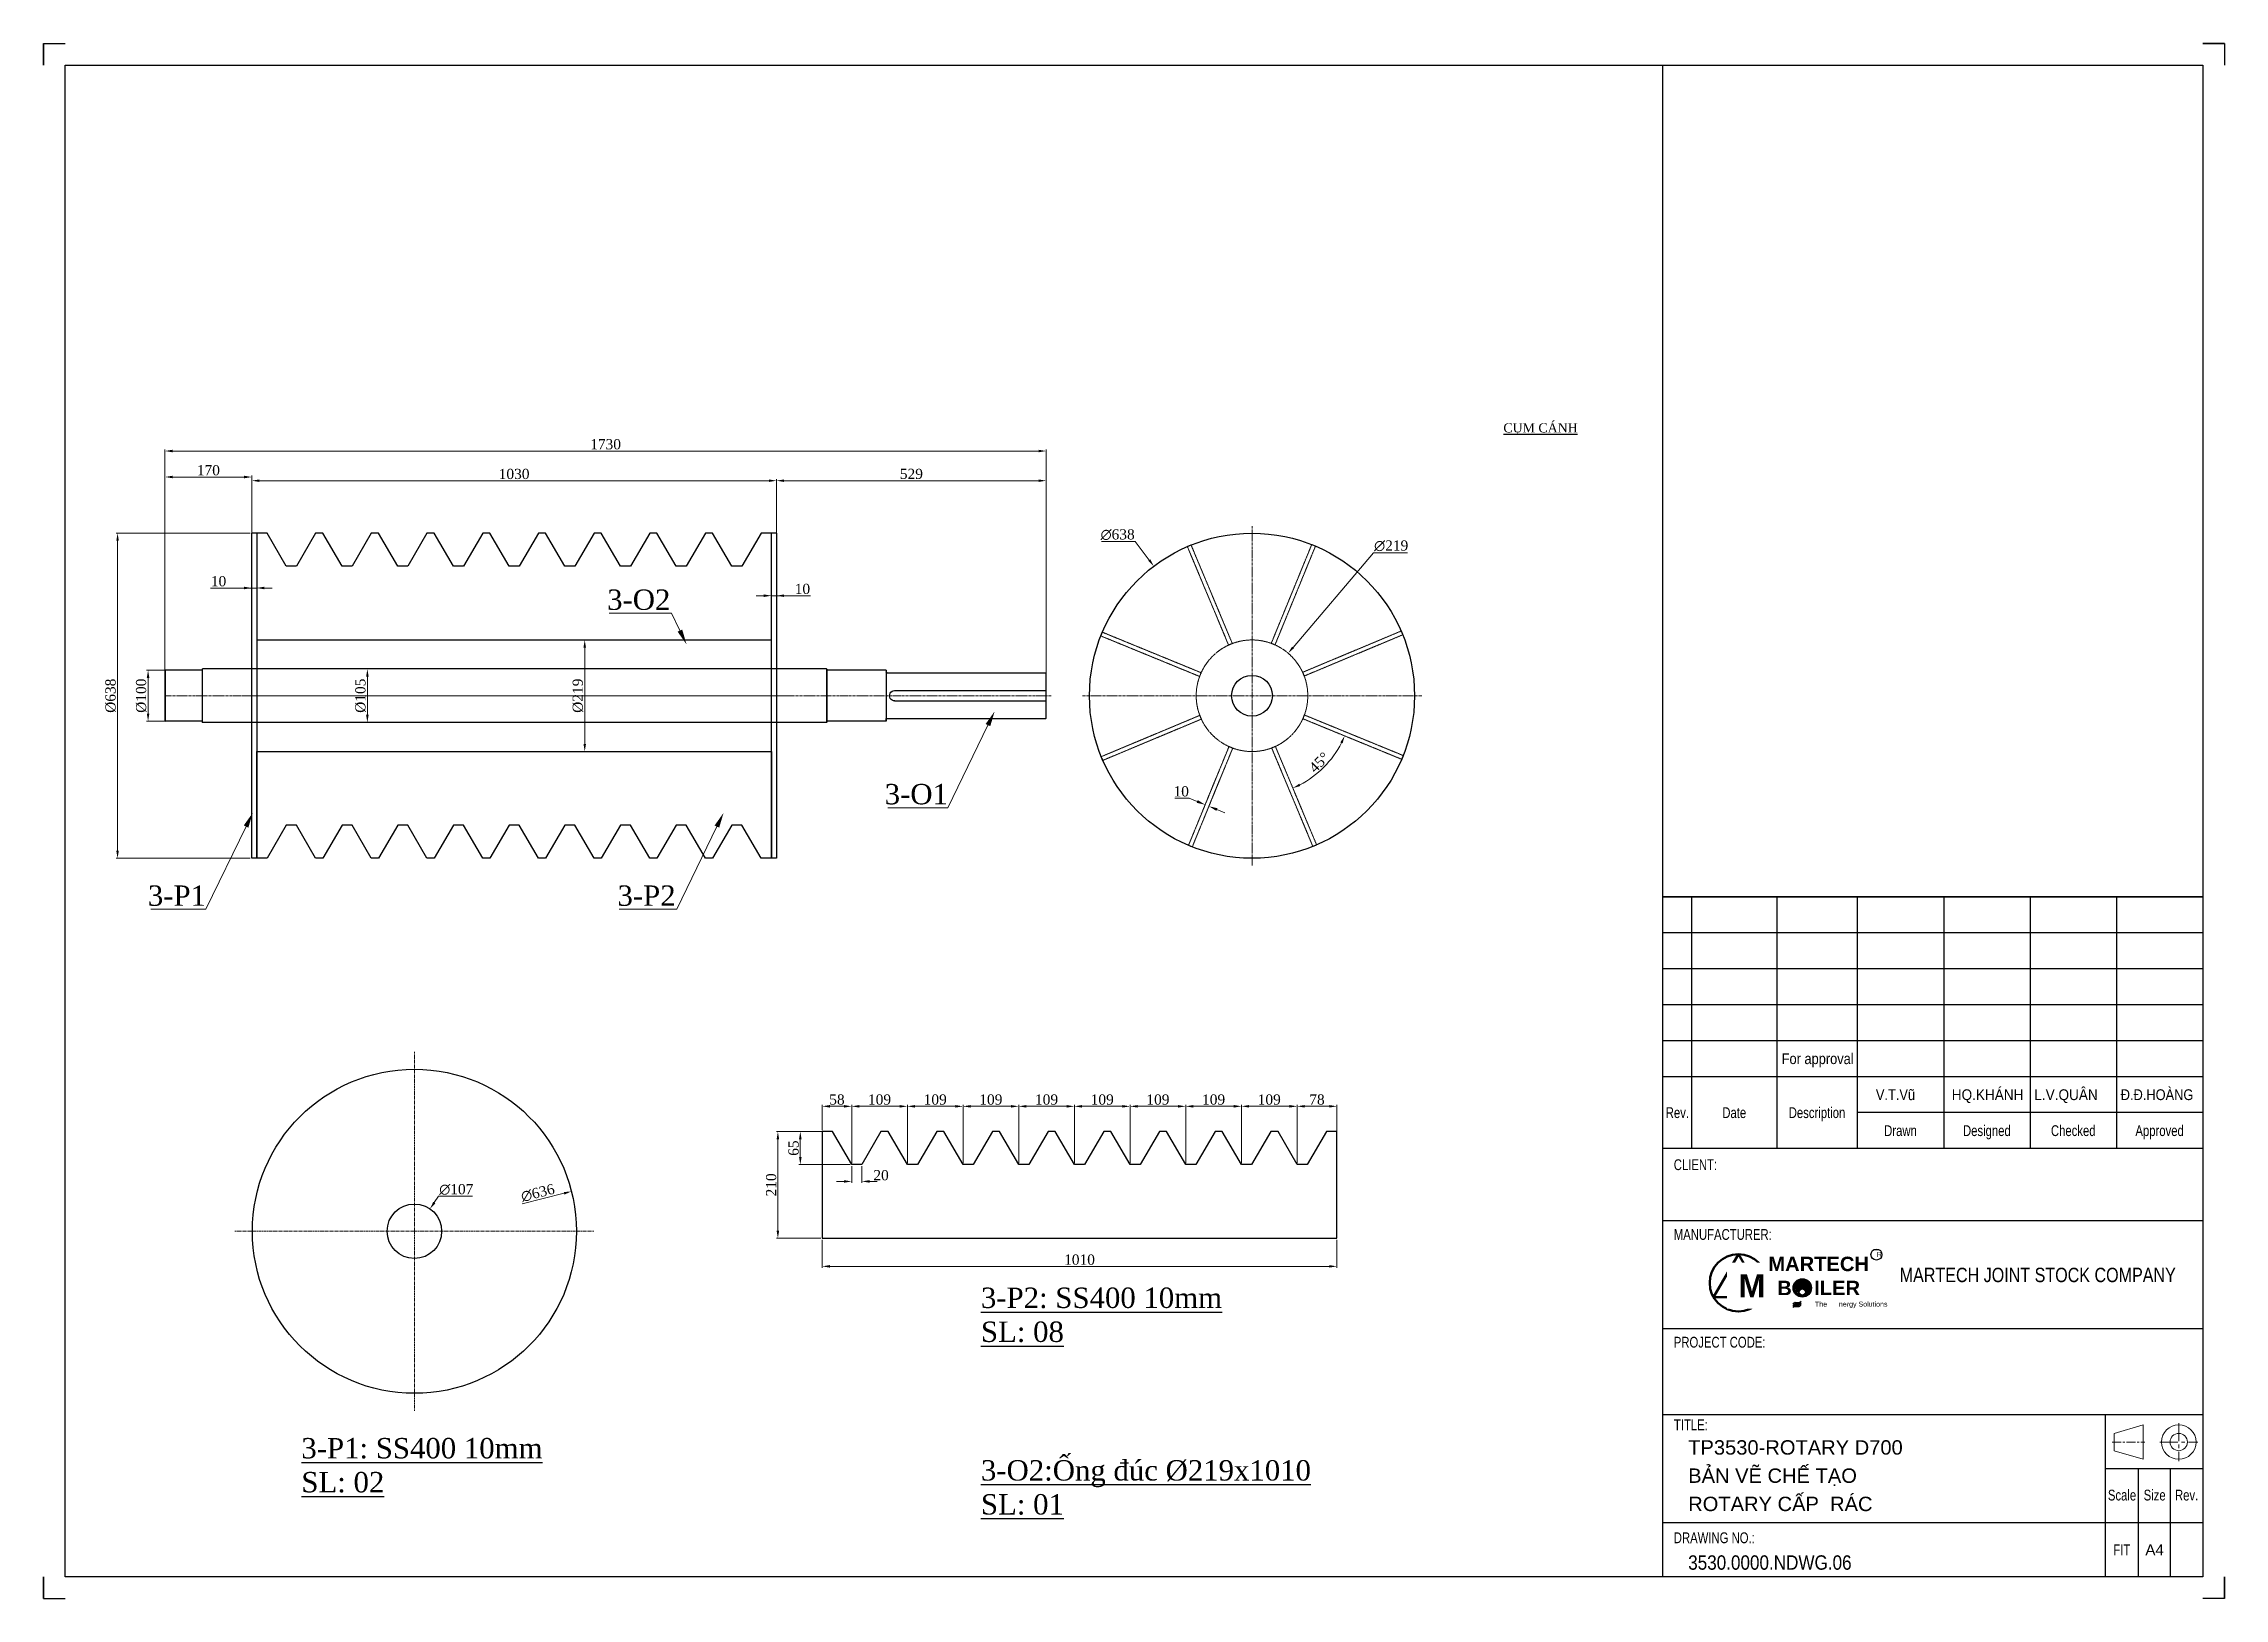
# Model space of a CAD drawing. Header units: inches. Extents: x 36705 to 45095, y -12195 to 29758.
# Drawn here: x 36922 to 41202, y 12622 to 15673 of the extents above; entities that cross this region are included whole.
import ezdxf
from ezdxf.enums import TextEntityAlignment as Align

# ---------------------------------------------------------------- set-up
doc = ezdxf.new("R2010")
doc.units = ezdxf.units.IN
doc.header["$MEASUREMENT"] = 0
doc.linetypes.add('CENTER', pattern=[2, 1.25, -0.25, 0.25, -0.25])
doc.linetypes.add('HIDDEN', pattern=[0.375, 0.25, -0.125])
doc.layers.get('Defpoints').update_dxf_attribs({"lineweight": 5})
for name, color, linetype, lineweight in [('1.  0.2', 7, 'Continuous', 25), ('AM_3', 6, 'HIDDEN', 15), ('AM_5', 3, 'Continuous', 15), ('AM_7', 4, 'CENTER', 15), ('AM_8', 1, 'Continuous', 15), ('ĐƯỜNG TÂM', 8, 'CENTER', 5)]:
    doc.layers.add(name, color=color, linetype=linetype, lineweight=lineweight)
doc.layers.add('Không in', color=7, linetype='Continuous', lineweight=25, plot=False)
doc.layers.add('TEXT', color=20, linetype='Continuous')
doc.styles.add('0130', font='times.ttf', dxfattribs={"height": 1.5})
doc.styles.add('Chu va so', font='arial.ttf')
doc.styles.add('stad1', font='times.ttf')
doc.styles.get("Standard").update_dxf_attribs({"font": 'arial.ttf'})
doc.styles.add('TCVN', font='times.ttf')
doc.styles.add('TEXT', font='arial.ttf')
doc.dimstyles.new('Hien', dxfattribs={"dimtxt": 20, "dimasz": 15, "dimexe": 3, "dimexo": 3, "dimgap": 3, "dimtad": 1, "dimtoh": 1, "dimdec": 0, "dimzin": 0, "dimdsep": 46, "dimtxsty": 'TCVN', "dimcen": 0, "dimclrd": 8, "dimclre": 250, "dimclrt": 41, "dimadec": 0, "dimazin": 0, "dimtfac": 1, "dimtdec": 0, "dimtofl": 0, "dimtmove": 1, "dimatfit": 3, "dimfxl": 1, "dimtolj": 1, "dimtzin": 0, "dimlwd": 9, "dimlwe": 9, "dimarcsym": 0})
doc.dimstyles.new('Hien$0', dxfattribs={"dimtxt": 20, "dimasz": 17, "dimexe": 3, "dimexo": 3, "dimgap": 3, "dimtad": 1, "dimtoh": 1, "dimdec": 0, "dimzin": 0, "dimdsep": 46, "dimtxsty": 'TCVN', "dimcen": 0.09, "dimclrd": 8, "dimclre": 252, "dimclrt": 41, "dimadec": 0, "dimazin": 0, "dimtfac": 1, "dimtdec": 0, "dimtofl": 0, "dimtmove": 0, "dimatfit": 3, "dimfxl": 1, "dimtolj": 1, "dimtzin": 0, "dimlwd": 9, "dimlwe": 9, "dimarcsym": 0})
doc.dimstyles.new('Hien$2', dxfattribs={"dimtxt": 20, "dimasz": 15, "dimexe": 3, "dimexo": 3, "dimgap": 3, "dimtad": 1, "dimtoh": 1, "dimdec": 0, "dimzin": 0, "dimdsep": 46, "dimtxsty": 'TCVN', "dimcen": 0, "dimclrd": 8, "dimclre": 250, "dimclrt": 41, "dimadec": 0, "dimazin": 0, "dimtfac": 1, "dimtdec": 0, "dimtofl": 0, "dimtmove": 1, "dimatfit": 3, "dimfxl": 1, "dimtolj": 1, "dimtzin": 0, "dimlwd": 9, "dimlwe": 9, "dimarcsym": 0})

msp = doc.modelspace()

# ---------------------------------------------------------------- texts
at = {"color": 7, "insert": (39787.32583, 14927.87422), "char_height": 18, "width": 597.524019, "attachment_point": 1, "style": '0130'}
msp.add_mtext('{\\L\\C2;CỤM CÁNH}', dxfattribs=at)
at = {"color": 2, "char_height": 40, "attachment_point": 1, "style": 'stad1'}
for s, insert, width in [('\\A1;{\\L3-P2: SS400 10mm\\PSL: 08}', (38761.90695, 13231.6767), 596.9389805), ('\\A1;{\\L3-P1: SS400 10mm\\PSL: 02}', (37428.10616, 12936.50037), 596.9389805), ('\\A1;{\\L3-O2:Ống đúc %%C219x1010\\PSL: 01}', (38761.90695, 12893.01251), 768.780456)]:
    msp.add_mtext(s, dxfattribs=dict(at, insert=insert, width=width))

# ---------------------------------------------------------------- blocks, each defined once
blk = doc.blocks.new('*D298')
at = {"color": 8, "lineweight": 9, "transparency": 16777216}
for p, q in [((37697.6, 13410.8), (37689, 13398.5)), ((37763.8, 13410.8), (37697.6, 13410.8))]:
    blk.add_line(p, q, dxfattribs=at)
at = {"color": 8, "transparency": 16777216}
blk.add_solid([(37687, 13399.9), (37691.1, 13397), (37680.5, 13386.1)], dxfattribs=at)
at = {"layer": 'Defpoints', "color": 0, "transparency": 16777216}
for p in [(37680.5, 13386.1), (37619.5, 13298.2)]:
    blk.add_point(p, dxfattribs=at)
at = {"color": 41, "transparency": 16777216, "insert": (37732.2, 13424.2), "char_height": 20, "attachment_point": 5, "style": 'TCVN'}
blk.add_mtext('\\A1;∅107', dxfattribs=at)
blk = doc.blocks.new('*D299')
at = {"color": 8, "lineweight": 9, "transparency": 16777216}
blk.add_line((37861.8, 13395.9), (37943.7, 13416.7), dxfattribs=at)
at = {"color": 8, "transparency": 16777216}
blk.add_solid([(37943.1, 13419.1), (37944.3, 13414.2), (37958.2, 13420.4)], dxfattribs=at)
at = {"layer": 'Defpoints', "color": 0, "transparency": 16777216}
for p in [(37958.2, 13420.4), (37341.7, 13264)]:
    blk.add_point(p, dxfattribs=at)
at = {"color": 41, "transparency": 16777216, "insert": (37892.2, 13417.5), "char_height": 20, "attachment_point": 5, "rotation": 14.2298, "style": 'TCVN'}
blk.add_mtext('\\A1;∅636', dxfattribs=at)
blk = doc.blocks.new('*U5')
at = {"layer": 'AM_3', "ltscale": 3}
blk.add_lwpolyline([(44.1, -95.1), (-36.8, 98.2), (-44.1, 95.1), (36.8, -98.2)], close=True, dxfattribs=at)
blk = doc.blocks.new('*U6')
at = {"color": 0, "linetype": 'ByBlock', "lineweight": -2, "transparency": 16777216}
blk.add_blockref('*U5', (1241, 52558.3), dxfattribs=at)
for p, rotation in [((1405, 52558.9), 314.9999999999999), ((1125.5, 52441.9), 44.99999999999999), ((1521.4, 52443.4), 270), ((1522, 52279.4), 225), ((1126.2, 52277.9), 89.99999999999999), ((1242.6, 52162.4), 134.9999999999999), ((1406.5, 52163), 180)]:
    blk.add_blockref('*U5', p, dxfattribs=dict(at, rotation=rotation))
blk = doc.blocks.new('ff')
blk.add_circle((1323.8, 52360.6), 319)
at = {"layer": 'AM_3', "ltscale": 3}
blk.add_circle((1323.8, 52360.6), 109.5, dxfattribs=at)
at = {"layer": 'AM_7', "ltscale": 4}
for q in [(1323.8, 52694.5), (990, 52360.6), (1657.6, 52360.6), (1323.8, 52026.8)]:
    blk.add_line((1323.8, 52360.6), q, dxfattribs=at)
blk.add_blockref('*U6', (0, 0))
blk = doc.blocks.new('truc rotary')
at = {"ltscale": 0.02}
for p, q in [((4504.9, 62435.8), (4505.9, 62436.8)), ((4504.9, 62372.5), (4504.9, 62435.8)), ((4505.9, 62436.8), (4505.9, 62375.8)), ((4816.9, 62436.8), (4505.9, 62436.8)), ((4818.9, 62441.8), (4870.9, 62441.8)), ((4818.9, 62441.8), (4818.9, 62341.8)), ((4870.9, 62441.8), (4934.9, 62441.8)), ((4934.8, 62340.3), (4934.9, 62443.3)), ((4934.9, 62443.3), (4935.9, 62444.3)), ((4934.9, 62441.8), (4934.9, 62441.8)), ((4935.9, 62444.3), (4935.8, 62339.3)), ((4935.9, 62444.3), (6160.5, 62444.3)), ((6160.5, 62339.3), (6160.5, 62444.3)), ((6161.5, 62443.3), (6160.5, 62444.3)), ((6161.5, 62443.3), (6161.5, 62340.3)), ((6161.5, 62441.8), (6233.5, 62441.8)), ((6161.5, 62441.8), (6161.5, 62344.3)), ((6233.5, 62341.8), (6233.5, 62441.8)), ((6234.5, 62440.8), (6233.5, 62441.8)), ((6234.5, 62440.8), (6234.5, 62342.8)), ((4504.9, 62347.8), (4504.9, 62372.5)), ((4505.9, 62375.8), (4505.9, 62346.8)), ((4504.9, 62347.8), (4505.9, 62346.8)), ((4816.8, 62346.8), (4505.9, 62346.8)), ((4818.9, 62341.8), (4934.8, 62341.8)), ((4934.8, 62340.3), (4935.8, 62339.3)), ((4935.8, 62339.3), (6160.5, 62339.3)), ((6161.5, 62340.3), (6160.5, 62339.3)), ((6161.5, 62341.8), (6233.5, 62341.8)), ((6234.5, 62342.8), (6233.5, 62341.8))]:
    blk.add_line(p, q, dxfattribs=at)
for p, q in [((4802.4, 62401.8), (4504.9, 62401.8)), ((4802.7, 62381.8), (4504.9, 62381.8)), ((4818.9, 62341.8), (4818.9, 62346.8))]:
    blk.add_line(p, q)
for centre, radius, start, end in [((4816.9, 62438.8), 2, 269.7838, 0), ((4802.4, 62391.8), 12.5, 180, 180.0113), ((4802.4, 62391.8), 10, 268.0046, 90), ((4816.8, 62344.8), 2, 359.9484, 90.1645)]:
    blk.add_arc(centre, radius, start, end)
at = {"layer": 'AM_7', "color": 2, "ltscale": 4}
blk.add_line((4494.9, 62391.8), (6235.5, 62391.8), dxfattribs=at)
blk = doc.blocks.new('*D300')
at = {"color": 250, "lineweight": 9, "transparency": 16777216}
for p, q in [((37221.5, 14443.2), (37124.3, 14443.2)), ((37221.5, 14343.2), (37124.3, 14343.2))]:
    blk.add_line(p, q, dxfattribs=at)
at = {"color": 8, "lineweight": 9, "transparency": 16777216}
blk.add_line((37127.3, 14428.2), (37127.3, 14358.2), dxfattribs=at)
at = {"color": 8, "transparency": 16777216}
for points in [[(37124.8, 14428.2), (37129.8, 14428.2), (37127.3, 14443.2)], [(37124.8, 14358.2), (37129.8, 14358.2), (37127.3, 14343.2)]]:
    blk.add_solid(points, dxfattribs=at)
at = {"layer": 'Defpoints', "color": 0, "transparency": 16777216}
for p in [(37224.5, 14443.2), (37127.3, 14343.2), (37224.5, 14343.2)]:
    blk.add_point(p, dxfattribs=at)
at = {"color": 41, "transparency": 16777216, "insert": (37113.9, 14393.2), "char_height": 20, "attachment_point": 5, "rotation": 90, "style": 'TCVN'}
blk.add_mtext('\\A1;%%C100', dxfattribs=at)
blk = doc.blocks.new('*D301')
at = {"color": 250, "lineweight": 9, "transparency": 16777216}
for p, q in [((37255.9, 14445.7), (37560.7, 14445.7)), ((37255.9, 14340.7), (37560.7, 14340.7))]:
    blk.add_line(p, q, dxfattribs=at)
at = {"color": 8, "lineweight": 9, "transparency": 16777216}
blk.add_line((37557.7, 14430.7), (37557.7, 14355.7), dxfattribs=at)
at = {"color": 8, "transparency": 16777216}
for points in [[(37555.2, 14430.7), (37560.2, 14430.7), (37557.7, 14445.7)], [(37555.2, 14355.7), (37560.2, 14355.7), (37557.7, 14340.7)]]:
    blk.add_solid(points, dxfattribs=at)
at = {"layer": 'Defpoints', "color": 0, "transparency": 16777216}
for p in [(37252.9, 14445.7), (37252.9, 14340.7), (37557.7, 14340.7)]:
    blk.add_point(p, dxfattribs=at)
at = {"color": 41, "transparency": 16777216, "insert": (37544.3, 14393.2), "char_height": 20, "attachment_point": 5, "rotation": 90, "style": 'TCVN'}
blk.add_mtext('\\A1;%%C105', dxfattribs=at)
blk = doc.blocks.new('*D264')
at = {"color": 250, "lineweight": 9, "transparency": 16777216}
for p, q in [((37327.7, 14712.2), (37064.4, 14712.2)), ((37327.7, 14074.2), (37064.4, 14074.2))]:
    blk.add_line(p, q, dxfattribs=at)
at = {"color": 8, "lineweight": 9, "transparency": 16777216}
blk.add_line((37067.4, 14697.2), (37067.4, 14089.2), dxfattribs=at)
at = {"color": 8, "transparency": 16777216}
for points in [[(37064.9, 14697.2), (37069.9, 14697.2), (37067.4, 14712.2)], [(37064.9, 14089.2), (37069.9, 14089.2), (37067.4, 14074.2)]]:
    blk.add_solid(points, dxfattribs=at)
at = {"layer": 'Defpoints', "color": 0, "transparency": 16777216}
for p in [(37330.7, 14712.2), (37067.4, 14074.2), (37330.7, 14074.2)]:
    blk.add_point(p, dxfattribs=at)
at = {"color": 41, "transparency": 16777216, "insert": (37053.9, 14393.2), "char_height": 20, "attachment_point": 5, "rotation": 90, "style": 'TCVN'}
blk.add_mtext('\\A1;%%C638', dxfattribs=at)
blk = doc.blocks.new('*D265')
at = {"color": 250, "lineweight": 9, "transparency": 16777216}
for p, q in [((37160.4, 14431.6), (37160.4, 14825.4)), ((37330.7, 14419.4), (37330.7, 14825.4))]:
    blk.add_line(p, q, dxfattribs=at)
at = {"color": 8, "lineweight": 9, "transparency": 16777216}
blk.add_line((37175.4, 14822.4), (37315.7, 14822.4), dxfattribs=at)
at = {"color": 8, "transparency": 16777216}
for points in [[(37175.4, 14824.9), (37175.4, 14819.9), (37160.4, 14822.4)], [(37315.7, 14824.9), (37315.7, 14819.9), (37330.7, 14822.4)]]:
    blk.add_solid(points, dxfattribs=at)
at = {"layer": 'Defpoints', "color": 0, "transparency": 16777216}
for p in [(37330.7, 14822.4), (37160.4, 14428.6), (37330.7, 14416.4)]:
    blk.add_point(p, dxfattribs=at)
at = {"color": 41, "transparency": 16777216, "insert": (37245.6, 14835.6), "char_height": 20, "attachment_point": 5, "style": 'TCVN'}
blk.add_mtext('\\A1;170', dxfattribs=at)
blk = doc.blocks.new('*D266')
at = {"color": 250, "lineweight": 9, "transparency": 16777216}
for p, q in [((37330.7, 14419.4), (37330.7, 14818.2)), ((38360.7, 14631.3), (38360.7, 14818.2))]:
    blk.add_line(p, q, dxfattribs=at)
at = {"color": 8, "lineweight": 9, "transparency": 16777216}
blk.add_line((37345.7, 14815.2), (38345.7, 14815.2), dxfattribs=at)
at = {"color": 8, "transparency": 16777216}
for points in [[(37345.7, 14817.7), (37345.7, 14812.7), (37330.7, 14815.2)], [(38345.7, 14817.7), (38345.7, 14812.7), (38360.7, 14815.2)]]:
    blk.add_solid(points, dxfattribs=at)
at = {"layer": 'Defpoints', "color": 0, "transparency": 16777216}
for p in [(38360.7, 14815.2), (38360.7, 14628.3), (37330.7, 14416.4)]:
    blk.add_point(p, dxfattribs=at)
at = {"color": 41, "transparency": 16777216, "insert": (37845.7, 14828.3), "char_height": 20, "attachment_point": 5, "style": 'TCVN'}
blk.add_mtext('\\A1;1030', dxfattribs=at)
blk = doc.blocks.new('*D267')
at = {"color": 250, "lineweight": 9, "transparency": 16777216}
for p, q in [((38360.7, 14631.3), (38360.7, 14818.2)), ((38890, 14424.9), (38890, 14818.2))]:
    blk.add_line(p, q, dxfattribs=at)
at = {"color": 8, "lineweight": 9, "transparency": 16777216}
blk.add_line((38375.7, 14815.2), (38875, 14815.2), dxfattribs=at)
at = {"color": 8, "transparency": 16777216}
for points in [[(38375.7, 14817.7), (38375.7, 14812.7), (38360.7, 14815.2)], [(38875, 14817.7), (38875, 14812.7), (38890, 14815.2)]]:
    blk.add_solid(points, dxfattribs=at)
at = {"layer": 'Defpoints', "color": 0, "transparency": 16777216}
for p in [(38890, 14815.2), (38360.7, 14628.3), (38890, 14421.9)]:
    blk.add_point(p, dxfattribs=at)
at = {"color": 41, "transparency": 16777216, "insert": (38625.4, 14828.4), "char_height": 20, "attachment_point": 5, "style": 'TCVN'}
blk.add_mtext('\\A1;529', dxfattribs=at)
blk = doc.blocks.new('*D268')
at = {"color": 8, "lineweight": 9, "transparency": 16777216}
for p, q in [((37250.1, 14604.6), (37330.7, 14604.6)), ((37315.7, 14604.6), (37300.7, 14604.6)), ((37340.7, 14604.6), (37330.7, 14604.6)), ((37355.7, 14604.6), (37370.7, 14604.6))]:
    blk.add_line(p, q, dxfattribs=at)
at = {"color": 250, "lineweight": 9, "transparency": 16777216}
for p, q in [((37330.7, 14611.2), (37330.7, 14601.6)), ((37340.7, 14611.2), (37340.7, 14601.6))]:
    blk.add_line(p, q, dxfattribs=at)
at = {"color": 8, "transparency": 16777216}
for points in [[(37315.7, 14607.1), (37315.7, 14602.1), (37330.7, 14604.6)], [(37355.7, 14607.1), (37355.7, 14602.1), (37340.7, 14604.6)]]:
    blk.add_solid(points, dxfattribs=at)
at = {"layer": 'Defpoints', "color": 0, "transparency": 16777216}
for p in [(37330.7, 14614.2), (37330.7, 14604.6), (37340.7, 14614.2)]:
    blk.add_point(p, dxfattribs=at)
at = {"color": 41, "transparency": 16777216, "insert": (37265.6, 14617.8), "char_height": 20, "attachment_point": 5, "style": 'TCVN'}
blk.add_mtext('\\A1;10', dxfattribs=at)
blk = doc.blocks.new('*D269')
at = {"color": 250, "lineweight": 9, "transparency": 16777216}
for p, q in [((38350.7, 14604.5), (38350.7, 14586.5)), ((38360.7, 14604.5), (38360.7, 14586.5))]:
    blk.add_line(p, q, dxfattribs=at)
at = {"color": 8, "lineweight": 9, "transparency": 16777216}
for p, q in [((38335.7, 14589.5), (38320.7, 14589.5)), ((38350.7, 14589.5), (38360.7, 14589.5)), ((38427.1, 14589.5), (38360.7, 14589.5)), ((38375.7, 14589.5), (38390.7, 14589.5))]:
    blk.add_line(p, q, dxfattribs=at)
at = {"color": 8, "transparency": 16777216}
for points in [[(38335.7, 14592), (38335.7, 14587), (38350.7, 14589.5)], [(38375.7, 14592), (38375.7, 14587), (38360.7, 14589.5)]]:
    blk.add_solid(points, dxfattribs=at)
at = {"layer": 'Defpoints', "color": 0, "transparency": 16777216}
for p in [(38350.7, 14607.5), (38360.7, 14607.5), (38360.7, 14589.5)]:
    blk.add_point(p, dxfattribs=at)
at = {"color": 41, "transparency": 16777216, "insert": (38411.6, 14602.7), "char_height": 20, "attachment_point": 5, "style": 'TCVN'}
blk.add_mtext('\\A1;10', dxfattribs=at)
blk = doc.blocks.new('*D270')
at = {"color": 250, "lineweight": 9, "transparency": 16777216}
for p, q in [((37848.7, 14502.7), (37987.3, 14502.7)), ((37848.7, 14283.7), (37987.3, 14283.7))]:
    blk.add_line(p, q, dxfattribs=at)
at = {"color": 8, "lineweight": 9, "transparency": 16777216}
blk.add_line((37984.3, 14487.7), (37984.3, 14298.7), dxfattribs=at)
at = {"color": 8, "transparency": 16777216}
for points in [[(37981.8, 14487.7), (37986.8, 14487.7), (37984.3, 14502.7)], [(37981.8, 14298.7), (37986.8, 14298.7), (37984.3, 14283.7)]]:
    blk.add_solid(points, dxfattribs=at)
at = {"layer": 'Defpoints', "color": 0, "transparency": 16777216}
for p in [(37845.7, 14502.7), (37845.7, 14283.7), (37984.3, 14283.7)]:
    blk.add_point(p, dxfattribs=at)
at = {"color": 41, "transparency": 16777216, "insert": (37970.9, 14393.2), "char_height": 20, "attachment_point": 5, "rotation": 90, "style": 'TCVN'}
blk.add_mtext('\\A1;%%C219', dxfattribs=at)
blk = doc.blocks.new('*D271')
at = {"color": 8, "lineweight": 9, "transparency": 16777216}
for p, q in [((39532.4, 14673.9), (39374.5, 14488.1)), ((39598.8, 14673.9), (39532.4, 14673.9))]:
    blk.add_line(p, q, dxfattribs=at)
at = {"color": 8, "transparency": 16777216}
blk.add_solid([(39372.6, 14489.7), (39376.4, 14486.5), (39364.8, 14476.6)], dxfattribs=at)
at = {"layer": 'Defpoints', "color": 0, "transparency": 16777216}
for p in [(39364.8, 14476.6), (39223, 14309.8)]:
    blk.add_point(p, dxfattribs=at)
at = {"color": 41, "transparency": 16777216, "insert": (39567.1, 14687.3), "char_height": 20, "attachment_point": 5, "style": 'TCVN'}
blk.add_mtext('\\A1;∅219', dxfattribs=at)
blk = doc.blocks.new('*D272')
at = {"color": 8, "lineweight": 9, "transparency": 16777216}
for p, q in [((38998.8, 14695.8), (39064.6, 14695.8)), ((39064.6, 14695.8), (39092.2, 14659.4))]:
    blk.add_line(p, q, dxfattribs=at)
at = {"color": 8, "transparency": 16777216}
blk.add_solid([(39094.2, 14660.9), (39090.2, 14657.9), (39101.3, 14647.5)], dxfattribs=at)
at = {"layer": 'Defpoints', "color": 0, "transparency": 16777216}
for p in [(39101.3, 14647.5), (39486.6, 14139)]:
    blk.add_point(p, dxfattribs=at)
at = {"color": 41, "transparency": 16777216, "insert": (39030.2, 14709.2), "char_height": 20, "attachment_point": 5, "style": 'TCVN'}
blk.add_mtext('\\A1;∅638', dxfattribs=at)
blk = doc.blocks.new('*D273')
at = {"layer": 'AM_5', "color": 8, "lineweight": 9, "transparency": 16777216}
blk.add_arc((39301.3, 14385.8), 188.5, 297.2797, 333.1601, dxfattribs=at)
at = {"layer": 'AM_5', "color": 8, "transparency": 16777216}
for points in [[(39467.3, 14301.8), (39471.8, 14299.7), (39475.8, 14314.4)], [(39388.8, 14216), (39386.7, 14220.5), (39374.2, 14211.9)]]:
    blk.add_solid(points, dxfattribs=at)
at = {"layer": 'Defpoints', "color": 0, "transparency": 16777216}
for p in [(39393.7, 14348), (39339.9, 14293.7), (39587.6, 14268.6), (39416.7, 14236.7), (39420.8, 14100.5)]:
    blk.add_point(p, dxfattribs=at)
at = {"layer": 'AM_5', "color": 41, "transparency": 16777216, "insert": (39425.8, 14262.3), "char_height": 20, "attachment_point": 5, "rotation": 45.2199, "style": 'TCVN'}
blk.add_mtext('\\A1;45°', dxfattribs=at)
blk = doc.blocks.new('*D249')
at = {"color": 8, "lineweight": 9, "transparency": 16777216}
for p, q in [((37240.9, 13974.2), (37319.6, 14136.5)), ((37132.9, 13974.2), (37240.9, 13974.2))]:
    blk.add_line(p, q, dxfattribs=at)
at = {"color": 8, "transparency": 16777216}
blk.add_solid([(37315.1, 14138.6), (37324.1, 14134.3), (37332.7, 14163.4)], dxfattribs=at)
at = {"layer": 'Defpoints', "color": 0, "transparency": 16777216}
for p in [(37332.7, 14163.4), (37333, 14163.9)]:
    blk.add_point(p, dxfattribs=at)
at = {"color": 41, "transparency": 16777216, "insert": (37183.9, 14000.6), "char_height": 40, "attachment_point": 5, "style": 'TCVN'}
blk.add_mtext('\\A1;3-P1', dxfattribs=at)
blk = doc.blocks.new('*D250')
at = {"color": 8, "lineweight": 9, "transparency": 16777216}
for p, q in [((38165, 13974.2), (38243.7, 14136.5)), ((38052.2, 13974.2), (38165, 13974.2))]:
    blk.add_line(p, q, dxfattribs=at)
at = {"color": 8, "transparency": 16777216}
blk.add_solid([(38239.2, 14138.6), (38248.2, 14134.3), (38256.8, 14163.4)], dxfattribs=at)
at = {"layer": 'Defpoints', "color": 0, "transparency": 16777216}
for p in [(38256.8, 14163.4), (38257, 14163.9)]:
    blk.add_point(p, dxfattribs=at)
at = {"color": 41, "transparency": 16777216, "insert": (38105.6, 14000.6), "char_height": 40, "attachment_point": 5, "style": 'TCVN'}
blk.add_mtext('\\A1;3-P2', dxfattribs=at)
blk = doc.blocks.new('*D274')
at = {"color": 250, "lineweight": 9, "transparency": 16777216}
for p, q in [((38450.4, 13325.4), (38450.4, 13270.3)), ((39460.4, 13325.4), (39460.4, 13270.3))]:
    blk.add_line(p, q, dxfattribs=at)
at = {"color": 8, "lineweight": 9, "transparency": 16777216}
blk.add_line((38465.4, 13273.3), (39445.4, 13273.3), dxfattribs=at)
at = {"color": 8, "transparency": 16777216}
for points in [[(38465.4, 13275.8), (38465.4, 13270.8), (38450.4, 13273.3)], [(39445.4, 13275.8), (39445.4, 13270.8), (39460.4, 13273.3)]]:
    blk.add_solid(points, dxfattribs=at)
at = {"layer": 'Defpoints', "color": 0, "transparency": 16777216}
for p in [(38450.4, 13328.4), (39460.4, 13328.4), (39460.4, 13273.3)]:
    blk.add_point(p, dxfattribs=at)
at = {"color": 41, "transparency": 16777216, "insert": (38955.4, 13286.4), "char_height": 20, "attachment_point": 5, "style": 'TCVN'}
blk.add_mtext('\\A1;1010', dxfattribs=at)
blk = doc.blocks.new('*D275')
at = {"color": 250, "lineweight": 9, "transparency": 16777216}
for p, q in [((38447.4, 13537.9), (38360.4, 13537.9)), ((38447.4, 13328.4), (38360.4, 13328.4))]:
    blk.add_line(p, q, dxfattribs=at)
at = {"color": 8, "lineweight": 9, "transparency": 16777216}
blk.add_line((38363.4, 13522.9), (38363.4, 13343.4), dxfattribs=at)
at = {"color": 8, "transparency": 16777216}
for points in [[(38360.9, 13522.9), (38365.9, 13522.9), (38363.4, 13537.9)], [(38360.9, 13343.4), (38365.9, 13343.4), (38363.4, 13328.4)]]:
    blk.add_solid(points, dxfattribs=at)
at = {"layer": 'Defpoints', "color": 0, "transparency": 16777216}
for p in [(38450.4, 13537.9), (38363.4, 13328.4), (38450.4, 13328.4)]:
    blk.add_point(p, dxfattribs=at)
at = {"color": 41, "transparency": 16777216, "insert": (38350.2, 13433.2), "char_height": 20, "attachment_point": 5, "rotation": 90, "style": 'TCVN'}
blk.add_mtext('\\A1;210', dxfattribs=at)
blk = doc.blocks.new('*D276')
at = {"color": 250, "lineweight": 9, "transparency": 16777216}
for p, q in [((38450.4, 13540.9), (38450.4, 13590.4)), ((38508.2, 13475.9), (38508.2, 13590.4))]:
    blk.add_line(p, q, dxfattribs=at)
at = {"color": 8, "lineweight": 9, "transparency": 16777216}
blk.add_line((38465.4, 13587.4), (38493.2, 13587.4), dxfattribs=at)
at = {"color": 8, "transparency": 16777216}
for points in [[(38465.4, 13589.9), (38465.4, 13584.9), (38450.4, 13587.4)], [(38493.2, 13589.9), (38493.2, 13584.9), (38508.2, 13587.4)]]:
    blk.add_solid(points, dxfattribs=at)
at = {"layer": 'Defpoints', "color": 0, "transparency": 16777216}
for p in [(38508.2, 13587.4), (38450.4, 13537.9), (38508.2, 13472.9)]:
    blk.add_point(p, dxfattribs=at)
at = {"color": 41, "transparency": 16777216, "insert": (38479.3, 13600.6), "char_height": 20, "attachment_point": 5, "style": 'TCVN'}
blk.add_mtext('\\A1;58', dxfattribs=at)
blk = doc.blocks.new('*D277')
at = {"color": 250, "lineweight": 9, "transparency": 16777216}
for p, q in [((38508.2, 13475.9), (38508.2, 13590.4)), ((38617.5, 13475.9), (38617.5, 13590.4))]:
    blk.add_line(p, q, dxfattribs=at)
at = {"color": 8, "lineweight": 9, "transparency": 16777216}
blk.add_line((38523.2, 13587.4), (38602.5, 13587.4), dxfattribs=at)
at = {"color": 8, "transparency": 16777216}
for points in [[(38523.2, 13589.9), (38523.2, 13584.9), (38508.2, 13587.4)], [(38602.5, 13589.9), (38602.5, 13584.9), (38617.5, 13587.4)]]:
    blk.add_solid(points, dxfattribs=at)
at = {"layer": 'Defpoints', "color": 0, "transparency": 16777216}
for p in [(38617.5, 13587.4), (38508.2, 13472.9), (38617.5, 13472.9)]:
    blk.add_point(p, dxfattribs=at)
at = {"color": 41, "transparency": 16777216, "insert": (38562.9, 13600.6), "char_height": 20, "attachment_point": 5, "style": 'TCVN'}
blk.add_mtext('\\A1;109', dxfattribs=at)
blk = doc.blocks.new('*D278')
at = {"color": 250, "lineweight": 9, "transparency": 16777216}
for p, q in [((38617.5, 13475.9), (38617.5, 13590.4)), ((38726.8, 13475.9), (38726.8, 13590.4))]:
    blk.add_line(p, q, dxfattribs=at)
at = {"color": 8, "lineweight": 9, "transparency": 16777216}
blk.add_line((38632.5, 13587.4), (38711.8, 13587.4), dxfattribs=at)
at = {"color": 8, "transparency": 16777216}
for points in [[(38632.5, 13589.9), (38632.5, 13584.9), (38617.5, 13587.4)], [(38711.8, 13589.9), (38711.8, 13584.9), (38726.8, 13587.4)]]:
    blk.add_solid(points, dxfattribs=at)
at = {"layer": 'Defpoints', "color": 0, "transparency": 16777216}
for p in [(38726.8, 13587.4), (38617.5, 13472.9), (38726.8, 13472.9)]:
    blk.add_point(p, dxfattribs=at)
at = {"color": 41, "transparency": 16777216, "insert": (38672.2, 13600.6), "char_height": 20, "attachment_point": 5, "style": 'TCVN'}
blk.add_mtext('\\A1;109', dxfattribs=at)
blk = doc.blocks.new('*D279')
at = {"color": 250, "lineweight": 9, "transparency": 16777216}
for p, q in [((38726.8, 13475.9), (38726.8, 13590.4)), ((38836.1, 13475.9), (38836.1, 13590.4))]:
    blk.add_line(p, q, dxfattribs=at)
at = {"color": 8, "lineweight": 9, "transparency": 16777216}
blk.add_line((38741.8, 13587.4), (38821.1, 13587.4), dxfattribs=at)
at = {"color": 8, "transparency": 16777216}
for points in [[(38741.8, 13589.9), (38741.8, 13584.9), (38726.8, 13587.4)], [(38821.1, 13589.9), (38821.1, 13584.9), (38836.1, 13587.4)]]:
    blk.add_solid(points, dxfattribs=at)
at = {"layer": 'Defpoints', "color": 0, "transparency": 16777216}
for p in [(38836.1, 13587.4), (38726.8, 13472.9), (38836.1, 13472.9)]:
    blk.add_point(p, dxfattribs=at)
at = {"color": 41, "transparency": 16777216, "insert": (38781.4, 13600.6), "char_height": 20, "attachment_point": 5, "style": 'TCVN'}
blk.add_mtext('\\A1;109', dxfattribs=at)
blk = doc.blocks.new('*D280')
at = {"color": 250, "lineweight": 9, "transparency": 16777216}
for p, q in [((38836.1, 13475.9), (38836.1, 13590.4)), ((38945.4, 13475.9), (38945.4, 13590.4))]:
    blk.add_line(p, q, dxfattribs=at)
at = {"color": 8, "lineweight": 9, "transparency": 16777216}
blk.add_line((38851.1, 13587.4), (38930.4, 13587.4), dxfattribs=at)
at = {"color": 8, "transparency": 16777216}
for points in [[(38851.1, 13589.9), (38851.1, 13584.9), (38836.1, 13587.4)], [(38930.4, 13589.9), (38930.4, 13584.9), (38945.4, 13587.4)]]:
    blk.add_solid(points, dxfattribs=at)
at = {"layer": 'Defpoints', "color": 0, "transparency": 16777216}
for p in [(38945.4, 13587.4), (38836.1, 13472.9), (38945.4, 13472.9)]:
    blk.add_point(p, dxfattribs=at)
at = {"color": 41, "transparency": 16777216, "insert": (38890.7, 13600.6), "char_height": 20, "attachment_point": 5, "style": 'TCVN'}
blk.add_mtext('\\A1;109', dxfattribs=at)
blk = doc.blocks.new('*D281')
at = {"color": 250, "lineweight": 9, "transparency": 16777216}
for p, q in [((38945.4, 13475.9), (38945.4, 13590.4)), ((39054.6, 13475.9), (39054.6, 13590.4))]:
    blk.add_line(p, q, dxfattribs=at)
at = {"color": 8, "lineweight": 9, "transparency": 16777216}
blk.add_line((38960.4, 13587.4), (39039.6, 13587.4), dxfattribs=at)
at = {"color": 8, "transparency": 16777216}
for points in [[(38960.4, 13589.9), (38960.4, 13584.9), (38945.4, 13587.4)], [(39039.6, 13589.9), (39039.6, 13584.9), (39054.6, 13587.4)]]:
    blk.add_solid(points, dxfattribs=at)
at = {"layer": 'Defpoints', "color": 0, "transparency": 16777216}
for p in [(39054.6, 13587.4), (38945.4, 13472.9), (39054.6, 13472.9)]:
    blk.add_point(p, dxfattribs=at)
at = {"color": 41, "transparency": 16777216, "insert": (39000, 13600.6), "char_height": 20, "attachment_point": 5, "style": 'TCVN'}
blk.add_mtext('\\A1;109', dxfattribs=at)
blk = doc.blocks.new('*D282')
at = {"color": 250, "lineweight": 9, "transparency": 16777216}
for p, q in [((39054.6, 13475.9), (39054.6, 13590.4)), ((39163.9, 13475.9), (39163.9, 13590.4))]:
    blk.add_line(p, q, dxfattribs=at)
at = {"color": 8, "lineweight": 9, "transparency": 16777216}
blk.add_line((39069.6, 13587.4), (39148.9, 13587.4), dxfattribs=at)
at = {"color": 8, "transparency": 16777216}
for points in [[(39069.6, 13589.9), (39069.6, 13584.9), (39054.6, 13587.4)], [(39148.9, 13589.9), (39148.9, 13584.9), (39163.9, 13587.4)]]:
    blk.add_solid(points, dxfattribs=at)
at = {"layer": 'Defpoints', "color": 0, "transparency": 16777216}
for p in [(39163.9, 13587.4), (39054.6, 13472.9), (39163.9, 13472.9)]:
    blk.add_point(p, dxfattribs=at)
at = {"color": 41, "transparency": 16777216, "insert": (39109.3, 13600.6), "char_height": 20, "attachment_point": 5, "style": 'TCVN'}
blk.add_mtext('\\A1;109', dxfattribs=at)
blk = doc.blocks.new('*D283')
at = {"color": 250, "lineweight": 9, "transparency": 16777216}
for p, q in [((39163.9, 13475.9), (39163.9, 13590.4)), ((39273.2, 13475.9), (39273.2, 13590.4))]:
    blk.add_line(p, q, dxfattribs=at)
at = {"color": 8, "lineweight": 9, "transparency": 16777216}
blk.add_line((39178.9, 13587.4), (39258.2, 13587.4), dxfattribs=at)
at = {"color": 8, "transparency": 16777216}
for points in [[(39178.9, 13589.9), (39178.9, 13584.9), (39163.9, 13587.4)], [(39258.2, 13589.9), (39258.2, 13584.9), (39273.2, 13587.4)]]:
    blk.add_solid(points, dxfattribs=at)
at = {"layer": 'Defpoints', "color": 0, "transparency": 16777216}
for p in [(39273.2, 13587.4), (39163.9, 13472.9), (39273.2, 13472.9)]:
    blk.add_point(p, dxfattribs=at)
at = {"color": 41, "transparency": 16777216, "insert": (39218.6, 13600.6), "char_height": 20, "attachment_point": 5, "style": 'TCVN'}
blk.add_mtext('\\A1;109', dxfattribs=at)
blk = doc.blocks.new('*D284')
at = {"color": 250, "lineweight": 9, "transparency": 16777216}
for p, q in [((39273.2, 13475.9), (39273.2, 13590.4)), ((39382.5, 13475.9), (39382.5, 13590.4))]:
    blk.add_line(p, q, dxfattribs=at)
at = {"color": 8, "lineweight": 9, "transparency": 16777216}
blk.add_line((39288.2, 13587.4), (39367.5, 13587.4), dxfattribs=at)
at = {"color": 8, "transparency": 16777216}
for points in [[(39288.2, 13589.9), (39288.2, 13584.9), (39273.2, 13587.4)], [(39367.5, 13589.9), (39367.5, 13584.9), (39382.5, 13587.4)]]:
    blk.add_solid(points, dxfattribs=at)
at = {"layer": 'Defpoints', "color": 0, "transparency": 16777216}
for p in [(39382.5, 13587.4), (39273.2, 13472.9), (39382.5, 13472.9)]:
    blk.add_point(p, dxfattribs=at)
at = {"color": 41, "transparency": 16777216, "insert": (39327.8, 13600.6), "char_height": 20, "attachment_point": 5, "style": 'TCVN'}
blk.add_mtext('\\A1;109', dxfattribs=at)
blk = doc.blocks.new('*D285')
at = {"color": 250, "lineweight": 9, "transparency": 16777216}
for p, q in [((39382.5, 13475.9), (39382.5, 13590.4)), ((39460.4, 13487.4), (39460.4, 13590.4))]:
    blk.add_line(p, q, dxfattribs=at)
at = {"color": 8, "lineweight": 9, "transparency": 16777216}
blk.add_line((39397.5, 13587.4), (39445.4, 13587.4), dxfattribs=at)
at = {"color": 8, "transparency": 16777216}
for points in [[(39397.5, 13589.9), (39397.5, 13584.9), (39382.5, 13587.4)], [(39445.4, 13589.9), (39445.4, 13584.9), (39460.4, 13587.4)]]:
    blk.add_solid(points, dxfattribs=at)
at = {"layer": 'Defpoints', "color": 0, "transparency": 16777216}
for p in [(39460.4, 13587.4), (39460.4, 13484.4), (39382.5, 13472.9)]:
    blk.add_point(p, dxfattribs=at)
at = {"color": 41, "transparency": 16777216, "insert": (39421.4, 13600.6), "char_height": 20, "attachment_point": 5, "style": 'TCVN'}
blk.add_mtext('\\A1;78', dxfattribs=at)
blk = doc.blocks.new('*D286')
at = {"color": 8, "lineweight": 9, "transparency": 16777216}
for p, q in [((38493.2, 13440), (38478.2, 13440)), ((38543.2, 13440), (38558.2, 13440))]:
    blk.add_line(p, q, dxfattribs=at)
at = {"color": 250, "lineweight": 9, "transparency": 16777216}
for p, q in [((38508.2, 13469.9), (38508.2, 13437)), ((38528.2, 13469.9), (38528.2, 13437))]:
    blk.add_line(p, q, dxfattribs=at)
at = {"color": 8, "transparency": 16777216}
for points in [[(38493.2, 13442.5), (38493.2, 13437.5), (38508.2, 13440)], [(38543.2, 13442.5), (38543.2, 13437.5), (38528.2, 13440)]]:
    blk.add_solid(points, dxfattribs=at)
at = {"layer": 'Defpoints', "color": 0, "transparency": 16777216}
for p in [(38508.2, 13472.9), (38508.2, 13440), (38528.2, 13472.9)]:
    blk.add_point(p, dxfattribs=at)
at = {"color": 41, "transparency": 16777216, "insert": (38565.9, 13452.1), "char_height": 20, "attachment_point": 5, "style": 'TCVN'}
blk.add_mtext('\\A1;20', dxfattribs=at)
blk = doc.blocks.new('*D287')
at = {"color": 250, "lineweight": 9, "transparency": 16777216}
for p, q in [((38457.5, 13537.9), (38404.4, 13537.9)), ((38505.2, 13472.9), (38404.4, 13472.9))]:
    blk.add_line(p, q, dxfattribs=at)
at = {"color": 8, "lineweight": 9, "transparency": 16777216}
blk.add_line((38407.4, 13522.9), (38407.4, 13487.9), dxfattribs=at)
at = {"color": 8, "transparency": 16777216}
for points in [[(38404.9, 13522.9), (38409.9, 13522.9), (38407.4, 13537.9)], [(38404.9, 13487.9), (38409.9, 13487.9), (38407.4, 13472.9)]]:
    blk.add_solid(points, dxfattribs=at)
at = {"layer": 'Defpoints', "color": 0, "transparency": 16777216}
for p in [(38460.5, 13537.9), (38407.4, 13472.9), (38508.2, 13472.9)]:
    blk.add_point(p, dxfattribs=at)
at = {"color": 41, "transparency": 16777216, "insert": (38394.2, 13505.4), "char_height": 20, "attachment_point": 5, "rotation": 90, "style": 'TCVN'}
blk.add_mtext('\\A1;65', dxfattribs=at)
blk = doc.blocks.new('*D251')
at = {"color": 8, "lineweight": 9, "transparency": 16777216}
for p, q in [((38697, 14173.3), (38775.7, 14335.5)), ((38579.2, 14173.3), (38697, 14173.3))]:
    blk.add_line(p, q, dxfattribs=at)
at = {"color": 8, "transparency": 16777216}
blk.add_solid([(38771.2, 14337.7), (38780.2, 14333.4), (38788.8, 14362.5)], dxfattribs=at)
at = {"layer": 'Defpoints', "color": 0, "transparency": 16777216}
for p in [(38788.8, 14362.5), (38789, 14363)]:
    blk.add_point(p, dxfattribs=at)
at = {"color": 41, "transparency": 16777216, "insert": (38635.1, 14199.8), "char_height": 40, "attachment_point": 5, "style": 'TCVN'}
blk.add_mtext('\\A1;3-O1', dxfattribs=at)
blk = doc.blocks.new('*D252')
at = {"color": 8, "lineweight": 9, "transparency": 16777216}
for p, q in [((38032.1, 14555), (38154.6, 14555)), ((38154.6, 14555), (38171.1, 14520.9))]:
    blk.add_line(p, q, dxfattribs=at)
at = {"color": 8, "transparency": 16777216}
blk.add_solid([(38175.6, 14523.1), (38166.6, 14518.8), (38184.1, 14493.9)], dxfattribs=at)
at = {"layer": 'Defpoints', "color": 0, "transparency": 16777216}
for p in [(38184.1, 14493.9), (38184.3, 14493.5)]:
    blk.add_point(p, dxfattribs=at)
at = {"color": 41, "transparency": 16777216, "insert": (38090.3, 14581.4), "char_height": 40, "attachment_point": 5, "style": 'TCVN'}
blk.add_mtext('\\A1;3-O2', dxfattribs=at)
blk = doc.blocks.new('*D302')
at = {"color": 252, "lineweight": 9, "transparency": 16777216}
for p, q in [((39223.7, 14232.4), (39200.8, 14176.5)), ((39231.1, 14229.3), (39208.2, 14173.5))]:
    blk.add_line(p, q, dxfattribs=at)
at = {"color": 8, "lineweight": 9, "transparency": 16777216}
for p, q in [((39170.5, 14192.2), (39142.5, 14192.2)), ((39186.2, 14185.7), (39170.5, 14192.2)), ((39225.1, 14169.8), (39240.8, 14163.4))]:
    blk.add_line(p, q, dxfattribs=at)
at = {"color": 8, "transparency": 16777216}
for points in [[(39187.3, 14188.4), (39185.2, 14183.1), (39202, 14179.3)], [(39226.2, 14172.4), (39224, 14167.2), (39209.4, 14176.3)]]:
    blk.add_solid(points, dxfattribs=at)
at = {"layer": 'Defpoints', "color": 0, "transparency": 16777216}
for p in [(39224.8, 14235.1), (39232.2, 14232.1), (39202, 14179.3)]:
    blk.add_point(p, dxfattribs=at)
at = {"color": 41, "transparency": 16777216, "insert": (39155, 14205.4), "char_height": 20, "attachment_point": 5, "style": 'TCVN'}
blk.add_mtext('\\A1;10', dxfattribs=at)
blk = doc.blocks.new('KHUNG TEN A4 - TD - 13.2.2023')
for p, q in [((0, 216), (0, 213)), ((0, 213), (0, 216)), ((0, 216), (3, 216)), ((300, 216), (303, 216)), ((303, 216), (303, 213)), ((225, 92.48), (225, 213)), ((300, 97.48), (225, 97.48)), ((229, 62.5), (229, 97.48)), ((300, 92.48), (225, 92.48)), ((300, 87.48), (225, 87.48)), ((300, 82.48), (225, 82.48)), ((300, 77.48), (225, 77.48)), ((300, 72.48), (225, 72.48)), ((300, 67.48), (252, 67.48)), ((300, 18), (286.5, 18)), ((0, 3), (0, 0)), ((0, 0), (3, 0)), ((303, 3), (303, 0)), ((303, 0), (300, 0))]:
    blk.add_line(p, q)
at = {"lineweight": 25}
for p, q in [((240.8, 97.48, 0), (240.8, 62.5)), ((252, 97.48, 0), (252, 62.5, 0)), ((264, 97.48, 0), (264, 62.5, 0)), ((276, 97.48, 0), (276, 62.5, 0)), ((288, 97.48, 0), (288, 62.5, 0)), ((300, 62.5), (225, 62.5)), ((225, 52.5), (300, 52.5)), ((225, 37.5), (300, 37.5)), ((300, 28.19), (300, 3)), ((300, 25.5), (225, 25.5)), ((286.5, 3), (286.5, 25.5)), ((291, 18, 0), (291, 3, 0)), ((295.5, 3, 0), (295.5, 18, 0)), ((300, 10.5), (225, 10.5))]:
    blk.add_line(p, q, dxfattribs=at)
blk.add_lwpolyline([(3, 213), (300, 213), (300, 3), (3, 3)], close=True)
blk.add_lwpolyline([(225, 97.48), (300, 97.48), (300, 3), (225, 3)], close=True, dxfattribs=at)
at = {"lineweight": 50, "elevation": 0}
blk.add_lwpolyline([(235.47, 47.81), (232.02, 41.84), (238.92, 41.84)], close=True, dxfattribs=at)
at = {"color": 2, "lineweight": 20, "elevation": 0}
blk.add_lwpolyline([(287.67, 20.52), (291.72, 19.32), (291.72, 24.12), (287.67, 22.92)], close=True, dxfattribs=at)
at = {"lineweight": 50}
blk.add_circle((235.47, 43.83, 0), 3.98, dxfattribs=at)
at = {"color": 2, "lineweight": 20}
for radius in [2.4, 1.2]:
    blk.add_circle((296.66, 21.72, 0), radius, dxfattribs=at)
at = {"layer": '1.  0.2'}
for p, q in [((0, 216), (0, 213)), ((303, 216), (300, 216)), ((0, 0), (3, 0)), ((303, 0), (303, 3))]:
    blk.add_line(p, q, dxfattribs=at)
at = {"layer": 'Không in'}
for points in [[(0, 216), (3, 216)], [(303, 216), (303, 213)], [(0, 0), (0, 3)], [(303, 0), (300, 0)]]:
    blk.add_lwpolyline(points, dxfattribs=at)
at = {"layer": 'ĐƯỜNG TÂM', "lineweight": 0, "ltscale": 2}
for p, q in [((296.66, 24.36, 0), (296.66, 19.08, 0)), ((294.02, 21.72, 0), (299.3, 21.72, 0))]:
    blk.add_line(p, q, dxfattribs=at)
at = {"layer": 'ĐƯỜNG TÂM', "lineweight": 0}
blk.add_line((287.4, 21.72, 0), (291.94, 21.72, 0), dxfattribs=at)
at = {"color": 5, "style": 'Chu va so', "width": 0.75}
for s, p in [('Rev.', (227, 66.73)), ('Date', (234.9, 66.73, 0)), ('Description', (246.4, 66.73, 0)), ('Drawn', (258, 64.23, 0)), ('Designed', (270, 64.23)), ('Checked', (282, 64.23)), ('Approved', (294, 64.23, 0)), ('CLIENT:', (229.51, 59.5, 0.01)), ('PROJECT CODE:', (232.87, 34.84)), ('TITLE:', (228.87, 23.36, 0.02)), ('Scale', (288.78, 13.6, 0)), ('Size', (293.31, 13.6, 0)), ('Rev. ', (297.97, 13.6, 0)), ('DRAWING NO.:', (232.13, 7.67, 0.02)), ('FIT', (288.75, 6, 0))]:
    blk.add_text(s, height=1.5, dxfattribs=at).set_placement(p, align=Align.CENTER)
at = {"color": 5, "lineweight": 25, "insert": (249.34, 44.92, 0), "char_height": 2, "width": 55.4584, "attachment_point": 4, "style": 'Chu va so'}
blk.add_mtext('\\pxqc;{\\W0.8;MARTECH JOINT STOCK COMPANY}', dxfattribs=at)
at = {"width": 0.85}
for tag, p in [('REV4', (226.38, 94.23)), ('NGAY_REV04', (229.9, 94.23)), ('DESCRIPTION_4', (241.49, 94.23, 0)), ('DESCRIPTION_3', (241.49, 89.23, 0)), ('DESCRIPTION_2', (241.49, 84.23, 0)), ('DESCRIPTION_1', (241.49, 79.23, 0)), ('DESCRIPTION_0', (241.49, 74.23, 0))]:
    blk.add_attdef(tag, p, '', height=1.5, dxfattribs=at)
at = {"layer": 'TEXT', "ltscale": 0.1, "style": 'Chu va so'}
for tag, p, height, width in [('REV3', (226.38, 89.23), 1.5, 0.85), ('NGAY_REV03', (229.9, 89.23), 1.5, 0.85), ('REV2', (226.38, 84.23), 1.5, 0.85), ('NGAY_REV02', (229.9, 84.23), 1.5, 0.85), ('REV1', (226.38, 79.23), 1.5, 0.85), ('NGAY_REV01', (229.9, 79.23), 1.5, 0.85), ('REV0', (226.38, 74.23), 1.5, 0.85), ('NGAY_REV0', (229.9, 74.23), 1.5, 0.85), ('NGUOI_VE', (252.6, 69.23), 1.5, 0.85), ('NGUOI_KIEM_1', (264.6, 69.23), 1.5, 0.9), ('NGUOI_KIEM_2', (276.6, 69.23), 1.5, 0.9), ('STT-BV', (232.09, 3.98), 2, 0.85)]:
    blk.add_attdef(tag, p, '', height=height, dxfattribs=dict(at, width=width))
at = {"layer": 'TEXT', "ltscale": 0.1, "width": 0.85}
blk.add_attdef('NGUOI_DUYET', (288.6, 69.23), '', height=1.5, dxfattribs=at)
at = {"layer": 'TEXT', "lineweight": 25, "ltscale": 0.1, "style": 'Chu va so'}
for tag, p, height in [('PROJECT_CODE', (231.95, 28.65), 3.6), ('TITLE1', (231.95, 19.98), 2), ('TITLE2', (231.95, 16.05), 2), ('TITLE3', (231.95, 12.12), 2)]:
    blk.add_attdef(tag, p, '', height=height, dxfattribs=at)
at = {"layer": 'TEXT', "ltscale": 0.1, "style": 'Chu va so'}
for tag, p in [('A4_A4', (292.03, 6, 0)), ('REV.', (297.2, 6, 0))]:
    blk.add_attdef(tag, p, '', height=1.5, dxfattribs=at)
at = {"insert": (235.49, 45.04, 0), "char_height": 3.2046, "attachment_point": 1, "style": 'TEXT', "bg_fill": 2}
blk.add_mtext('\\pxqc;{\\fArial|b1|i0|c0|p34;M}', dxfattribs=at)
at = {"insert": (239.73, 47.47, 0), "char_height": 2.0029, "width": 13.7942, "attachment_point": 1, "style": 'TEXT', "bg_fill": 2}
blk.add_mtext('\\pxqc;{\\fArial|b1|i0|c0|p34;MARTECH\\PB    ILER}', dxfattribs=at)
h = blk.add_hatch(color=256)
h.dxf.hatch_style = 1
edge = h.paths.add_edge_path()
edge.add_spline(control_points=[(243.08, 40.7), (243.14, 40.74), (243.38, 40.91), (243.88, 40.67), (244.11, 40.95), (244.2, 41.06)], knot_values=[0, 0, 0, 0, 0.315535, 1.31207, 1.873609, 1.873609, 1.873609, 1.873609], degree=3, periodic=0)
edge.add_spline(control_points=[(244.2, 41.06), (244.13, 40.99), (243.86, 40.75), (243.31, 41.04), (243.12, 40.75), (243.08, 40.7)], knot_values=[0, 0, 0, 0, 0.411397, 1.576501, 1.877595, 1.877595, 1.877595, 1.877595], degree=3, periodic=0)
edge = h.paths.add_edge_path()
edge.add_spline(control_points=[(243.08, 40.45), (243.14, 40.49), (243.38, 40.67), (243.88, 40.42), (244.11, 40.71), (244.2, 40.81)], knot_values=[0, 0, 0, 0, 0.315535, 1.31207, 1.873609, 1.873609, 1.873609, 1.873609], degree=3, periodic=0)
edge.add_spline(control_points=[(244.2, 40.81), (244.13, 40.75), (243.86, 40.5), (243.31, 40.79), (243.12, 40.51), (243.08, 40.45)], knot_values=[0, 0, 0, 0, 0.411397, 1.576501, 1.877595, 1.877595, 1.877595, 1.877595], degree=3, periodic=0)
at = {"color": 7}
for centre in [(243.32, 43.43, 0), (243.32, 43.13, 0), (243.46, 42.8, 0), (243.62, 43.43, 0), (243.62, 43.13, 0), (243.71, 42.5, 0), (243.76, 42.8, 0), (243.92, 43.43, 0), (243.92, 43.13, 0), (244.22, 43.43, 0), (244.52, 43.43, 0), (244.82, 43.43, 0), (245.12, 43.43, 0), (245.41, 43.43, 0)]:
    blk.add_circle(centre, 0.121, dxfattribs=at)
for points in [[(243.08, 40.93, 0), (243.21, 41.08, 0), (243.98, 41.13, 0), (244.2, 41.29, 0)], [(243.08, 40.93, 0), (243.26, 41.04, 0), (243.92, 41.04, 0), (244.2, 41.29, 0)], [(243.08, 40.7, 0), (243.21, 40.85, 0), (243.98, 40.9, 0), (244.2, 41.06, 0)], [(243.08, 40.7, 0), (243.26, 40.8, 0), (243.92, 40.81, 0), (244.2, 41.06, 0)], [(243.08, 40.45, 0), (243.21, 40.6, 0), (243.98, 40.65, 0), (244.2, 40.81, 0)], [(243.08, 40.45, 0), (243.26, 40.55, 0), (243.92, 40.56, 0), (244.2, 40.81, 0)]]:
    blk.add_spline(points, degree=3)
at = {"color": 5, "style": 'Chu va so', "width": 0.75}
blk.add_text('MANUFACTURER:', height=1.5, dxfattribs=at).set_placement((233.31, 49.81, 0.01), align=Align.CENTER)
at = {"char_height": 0.701, "attachment_point": 1, "style": 'TEXT', "bg_fill": 2}
for s, insert in [('\\pxqc;R', (254.7, 48.14, 0)), ('\\pxqc;The      nergy Solutions', (246.12, 41.23, 0))]:
    blk.add_mtext(s, dxfattribs=dict(at, insert=insert))
at = {"layer": 'AM_8'}
h = blk.add_hatch(color=7, dxfattribs=at)
edge = h.paths.add_edge_path()
edge.add_arc((244.35, 43.13), 1.28, 191.4592, 461.3375)
edge.add_arc((244.35, 43.13), 1.28, 101.3375, 191.4592)
edge = h.paths.add_edge_path(flags=16)
edge.add_arc((243.71, 42.5), 0.121, -289.458, 11.4592, ccw=False)
edge.add_arc((243.71, 42.5), 0.121, 11.4592, 70.542, ccw=False)
edge = h.paths.add_edge_path(flags=16)
edge.add_arc((245.41, 43.13), 0.121, -211.5113, 11.4592, ccw=False)
edge.add_arc((245.41, 43.13), 0.121, 11.4592, 148.4887, ccw=False)
edge = h.paths.add_edge_path(flags=16)
edge.add_arc((243.46, 42.8), 0.121, -304.2526, 11.4592, ccw=False)
edge.add_arc((243.46, 42.8), 0.121, 11.4592, 55.7474, ccw=False)
edge = h.paths.add_edge_path(flags=16)
edge.add_arc((245.41, 43.43), 0.121, -200.2428, 11.4592, ccw=False)
edge.add_arc((245.41, 43.43), 0.121, 11.4592, 159.7572, ccw=False)
edge = h.paths.add_edge_path(flags=16)
edge.add_arc((245.12, 43.13), 0.121, -219.051, 11.4592, ccw=False)
edge.add_arc((245.12, 43.13), 0.121, 11.4592, 140.949, ccw=False)
edge = h.paths.add_edge_path(flags=16)
edge.add_arc((243.76, 42.8), 0.121, -292.0311, 11.4592, ccw=False)
edge.add_arc((243.76, 42.8), 0.121, 11.4592, 67.9689, ccw=False)
edge = h.paths.add_edge_path(flags=16)
edge.add_arc((243.32, 43.13), 0.121, -319.4544, 11.4592, ccw=False)
edge.add_arc((243.32, 43.13), 0.121, 11.4592, 40.5456, ccw=False)
edge = h.paths.add_edge_path(flags=16)
edge.add_arc((245.12, 43.43), 0.121, -206.0119, 11.4592, ccw=False)
edge.add_arc((245.12, 43.43), 0.121, 11.4592, 153.9881, ccw=False)
edge = h.paths.add_edge_path(flags=16)
edge.add_arc((244.37, 42.57), 0.434, -262.499, 11.4592, ccw=False)
edge.add_arc((244.37, 42.57), 0.434, 11.4592, 97.501, ccw=False)
edge = h.paths.add_edge_path(flags=16)
edge.add_arc((243.32, 43.43), 0.121, -332.7707, 11.4592, ccw=False)
edge.add_arc((243.32, 43.43), 0.121, 11.4592, 27.2293, ccw=False)
edge = h.paths.add_edge_path(flags=16)
edge.add_arc((244.82, 43.13), 0.121, -230.166, 11.4592, ccw=False)
edge.add_arc((244.82, 43.13), 0.121, 11.4592, 129.834, ccw=False)
edge = h.paths.add_edge_path(flags=16)
edge.add_arc((243.62, 43.13), 0.121, -307.6137, 11.4592, ccw=False)
edge.add_arc((243.62, 43.13), 0.121, 11.4592, 52.3863, ccw=False)
edge = h.paths.add_edge_path(flags=16)
edge.add_arc((244.52, 43.13), 0.121, -246.4575, 11.4592, ccw=False)
edge.add_arc((244.52, 43.13), 0.121, 11.4592, 113.5425, ccw=False)
edge = h.paths.add_edge_path(flags=16)
edge.add_arc((243.92, 43.13), 0.121, -290.4056, 11.4592, ccw=False)
edge.add_arc((243.92, 43.13), 0.121, 11.4592, 69.5944, ccw=False)
edge = h.paths.add_edge_path(flags=16)
edge.add_arc((244.82, 43.43), 0.121, -215.7954, 11.4592, ccw=False)
edge.add_arc((244.82, 43.43), 0.121, 11.4592, 144.2046, ccw=False)
edge = h.paths.add_edge_path(flags=16)
edge.add_arc((244.22, 43.13), 0.121, -268.4837, 11.4592, ccw=False)
edge.add_arc((244.22, 43.13), 0.121, 11.4592, 91.5163, ccw=False)
edge = h.paths.add_edge_path(flags=16)
edge.add_arc((243.62, 43.43), 0.121, -322.0207, 11.4592, ccw=False)
edge.add_arc((243.62, 43.43), 0.121, 11.4592, 37.9793, ccw=False)
edge = h.paths.add_edge_path(flags=16)
edge.add_arc((244.22, 43.43), 0.121, -267.4803, 11.4592, ccw=False)
edge.add_arc((244.22, 43.43), 0.121, 11.4592, 92.5197, ccw=False)
edge = h.paths.add_edge_path(flags=16)
edge.add_arc((244.52, 43.43), 0.121, -234.0834, 11.4592, ccw=False)
edge.add_arc((244.52, 43.43), 0.121, 11.4592, 125.9166, ccw=False)
edge = h.paths.add_edge_path(flags=16)
edge.add_arc((243.92, 43.43), 0.121, -301.7345, 11.4592, ccw=False)
edge.add_arc((243.92, 43.43), 0.121, 11.4592, 58.2655, ccw=False)
blk.add_circle((254.66, 47.77, 0), 0.763)
at = {"color": 7}
for centre, radius in [((244.35, 43.13, 0), 1.28), ((244.37, 42.57, 0), 0.434), ((244.22, 43.13, 0), 0.121), ((244.52, 43.13, 0), 0.121), ((244.82, 43.13, 0), 0.121), ((245.12, 43.13, 0), 0.121), ((245.41, 43.13, 0), 0.121)]:
    blk.add_circle(centre, radius, dxfattribs=at)
blk = doc.blocks.new('*D317')
at = {"color": 250, "lineweight": 9, "transparency": 16777216}
for p, q in [((37160.4, 14440.2), (37160.4, 14876.4)), ((38890, 14440.2), (38890, 14876.4))]:
    blk.add_line(p, q, dxfattribs=at)
at = {"color": 8, "lineweight": 9, "transparency": 16777216}
blk.add_line((38875, 14873.4), (37175.4, 14873.4), dxfattribs=at)
at = {"color": 8, "transparency": 16777216}
for points in [[(37175.4, 14875.9), (37175.4, 14870.9), (37160.4, 14873.4)], [(38875, 14875.9), (38875, 14870.9), (38890, 14873.4)]]:
    blk.add_solid(points, dxfattribs=at)
at = {"layer": 'Defpoints', "color": 0, "transparency": 16777216}
for p in [(37160.4, 14873.4), (37160.4, 14437.2), (38890, 14437.2)]:
    blk.add_point(p, dxfattribs=at)
at = {"color": 41, "transparency": 16777216, "insert": (38025.2, 14886.6), "char_height": 20, "attachment_point": 5, "style": 'TCVN'}
blk.add_mtext('\\A1;1730', dxfattribs=at)

# ---------------------------------------------------------------- dimensions: what is measured, and where the dimension line sits
for base, p1, p2, picture, middle in [((37330.72461, 14822.39473), (37160.4389, 14428.64257), (37330.72461, 14416.39992), '*D265', (37245.58175, 14835.59661)), ((38360.74431, 14815.16222), (37330.72461, 14416.39992), (38360.74431, 14628.33064), '*D266', (37845.73446, 14828.33526)), ((38890.03087, 14815.16222), (38360.74431, 14628.33064), (38890.03087, 14421.86924), '*D267', (38625.38759, 14828.3641)), ((38508.22999, 13587.38844), (38450.35812, 13537.91045), (38508.22999, 13472.91045), '*D276', (38479.29405, 13600.56147)), ((38617.51202, 13587.38844), (38508.22999, 13472.91045), (38617.51202, 13472.91045), '*D277', (38562.87101, 13600.59031)), ((38726.79405, 13587.38844), (38617.51202, 13472.91045), (38726.79405, 13472.91045), '*D278', (38672.15304, 13600.59031)), ((38836.07609, 13587.38844), (38726.79405, 13472.91045), (38836.07609, 13472.91045), '*D279', (38781.43507, 13600.59031)), ((38945.35812, 13587.38844), (38836.07609, 13472.91045), (38945.35812, 13472.91045), '*D280', (38890.7171, 13600.59031)), ((39054.64015, 13587.38844), (38945.35812, 13472.91045), (39054.64015, 13472.91045), '*D281', (38999.99913, 13600.59031)), ((39163.92218, 13587.38844), (39054.64015, 13472.91045), (39163.92218, 13472.91045), '*D282', (39109.28117, 13600.59031)), ((39273.20422, 13587.38844), (39163.92218, 13472.91045), (39273.20422, 13472.91045), '*D283', (39218.5632, 13600.59031)), ((39382.48625, 13587.38844), (39273.20422, 13472.91045), (39382.48625, 13472.91045), '*D284', (39327.84523, 13600.59031)), ((39460.35812, 13587.38844), (39382.48625, 13472.91045), (39460.35812, 13484.38788), '*D285', (39421.42218, 13600.59031)), ((39460.35812, 13273.27086), (38450.35812, 13328.41045), (39460.35812, 13328.41045), '*D274', (38955.35812, 13286.44389))]:
    dim = msp.add_linear_dim(base=base, p1=p1, p2=p2, dimstyle='Hien')
    dim.commit()
    dim.dimension.update_dxf_attribs({"geometry": picture, "text_midpoint": middle})
for base, p1, p2, picture, middle in [((37067.37865, 14074.20326), (37330.72461, 14712.20326), (37330.72461, 14074.20326), '*D264', (37053.94606, 14393.20326)), ((37984.32618, 14283.70132), (37845.73446, 14502.70326), (37845.73446, 14283.70132), '*D270', (37970.8936, 14393.20229)), ((37127.2856, 14343.20326), (37224.51232, 14443.20326), (37224.51232, 14343.20326), '*D300', (37113.85301, 14393.20326)), ((37557.69298, 14340.70326), (37252.93858, 14445.70326), (37252.93858, 14340.70326), '*D301', (37544.26039, 14393.20326))]:
    dim = msp.add_linear_dim(base=base, p1=p1, p2=p2, angle=90, text='%%C<>', dimstyle='Hien')
    dim.commit()
    dim.dimension.update_dxf_attribs({"geometry": picture, "text_midpoint": middle})
for p1, p2, picture, middle in [((39486.58507, 14138.954), (39101.26281, 14647.45253), '*D272', (39064.63919, 14695.78364)), ((39223.01785, 14309.76121), (39364.83003, 14476.64531), '*D271', (39532.44876, 14673.89847)), ((37341.74245, 13264.02056), (37958.22834, 13420.35718), '*D299', (37895.49806, 13404.44921))]:
    dim = msp.add_diameter_dim_2p(p1=p1, p2=p2, dimstyle='Hien')
    dim.commit()
    dim.dimension.update_dxf_attribs({"geometry": picture, "text_midpoint": middle, "dimtype": 163})
for base, p1, p2, picture, middle in [((37330.72461, 14604.639), (37340.73446, 14614.20982), (37330.72461, 14614.20982), '*D268', (37265.62664, 14601.15869)), ((38360.74431, 14589.54998), (38350.73446, 14607.45326), (38360.74431, 14607.45326), '*D269', (38411.62755, 14591.73656)), ((38508.22999, 13439.97526), (38528.22999, 13472.91045), (38508.22999, 13472.91045), '*D286', (38565.92677, 13438.88696))]:
    dim = msp.add_linear_dim(base=base, p1=p1, p2=p2, dimstyle='Hien')
    dim.commit()
    dim.dimension.update_dxf_attribs({"geometry": picture, "text_midpoint": middle, "dimtype": 160})
for p1, p2, text, picture, middle in [((38184.33794, 14493.47037), (38184.12026, 14493.9205), '3-O2', '*D252', (38154.59591, 14554.97255)), ((38789.01875, 14362.98735), (38788.80046, 14362.53752), '3-O1', '*D251', (38696.97157, 14173.30922)), ((37332.96013, 14163.89277), (37332.74184, 14163.44294), '3-P1', '*D249', (37240.91295, 13974.21464)), ((38257.01877, 14163.89277), (38256.80048, 14163.44294), '3-P2', '*D250', (38164.97159, 13974.21464))]:
    dim = msp.add_diameter_dim_2p(p1=p1, p2=p2, text=text, dimstyle='Hien', override={"dimscale": 2})
    dim.commit()
    dim.dimension.update_dxf_attribs({"geometry": picture, "text_midpoint": middle, "dimtype": 163})
dim = msp.add_aligned_dim(p1=(39232.24249, 14232.10925), p2=(39224.83976, 14235.14233), distance=60.35225, text='10', dimstyle='Hien$0')
dim.commit()
dim.dimension.update_dxf_attribs({"geometry": '*D302', "text_midpoint": (39154.98748, 14205.35954)})
for base, p1, p2, picture, middle in [((38363.3632422023, 13328.4104544177), (38450.3581185185, 13537.9104544178), (38450.3581185185, 13328.4104544177), '*D275', (38350.1902068743, 13433.1604544177)), ((38407.3843, 13472.91045), (38460.53017, 13537.91045), (38508.22999, 13472.91045), '*D287', (38394.21126, 13505.41045))]:
    dim = msp.add_linear_dim(base=base, p1=p1, p2=p2, angle=90, dimstyle='Hien')
    dim.commit()
    dim.dimension.update_dxf_attribs({"geometry": picture, "text_midpoint": middle})
dim = msp.add_diameter_dim_2p(p1=(37619.48751, 13298.23288), p2=(37680.48328, 13386.14486), dimstyle='Hien')
dim.commit()
dim.dimension.update_dxf_attribs({"geometry": '*D298', "text_midpoint": (37732.21431, 13424.22567)})
at = {"layer": 'AM_5'}
dim = msp.add_angular_dim_2l(base=(39416.68662, 14236.71078), line1=((39420.81968, 14100.50125), (39339.90531, 14293.74491)), line2=((39393.73227, 14347.9866), (39587.59128, 14268.55779)), dimstyle='Hien$2', override={"dimpost": ''}, dxfattribs=at)
dim.commit()
dim.dimension.update_dxf_attribs({"geometry": '*D273', "text_midpoint": (39425.81477, 14262.32086)})

# ---------------------------------------------------------------- linework, layer by layer
for p, q in [((37330.72461, 14074.20326), (37330.72461, 14712.20326)), ((37340.73446, 14712.20326), (37330.72461, 14712.20326)), ((37340.73446, 14712.20326), (37340.73446, 14074.20326)), ((37340.73446, 14692.60121), (37340.73446, 14692.65023)), ((38350.73446, 14074.20326), (38350.73446, 14712.20326)), ((38350.73446, 14074.20326), (38350.73446, 14712.20326)), ((38360.74431, 14712.20326), (38350.73446, 14712.20326)), ((38360.74431, 14712.20326), (38360.74431, 14074.20326)), ((38360.74431, 14712.20326), (38360.74431, 14074.20326)), ((37340.73446, 14074.20326), (37330.72461, 14074.20326)), ((38360.74431, 14074.20326), (38350.73446, 14074.20326))]:
    msp.add_line(p, q)
for points in [[(37340.73446, 14502.70326), (38350.73446, 14502.70326), (38350.73446, 14712.20326), (38330.39036, 14712.20326), (38292.86259, 14647.20326), (38272.86259, 14647.20326), (38235.33482, 14712.20326), (38221.10833, 14712.20326), (38183.58056, 14647.20326), (38163.58056, 14647.20326), (38126.05279, 14712.20326), (38111.82629, 14712.20326), (38074.29853, 14647.20326), (38054.29853, 14647.20326), (38016.77076, 14712.20326), (38002.54426, 14712.20326), (37965.01649, 14647.20326), (37945.01649, 14647.20326), (37907.48873, 14712.20326), (37893.26223, 14712.20326), (37855.73446, 14647.20326), (37835.73446, 14647.20326), (37798.20669, 14712.20326), (37783.9802, 14712.20326), (37746.45243, 14647.20326), (37726.45243, 14647.20326), (37688.92466, 14712.20326), (37674.69817, 14712.20326), (37637.1704, 14647.20326), (37617.1704, 14647.20326), (37579.64263, 14712.20326), (37565.41613, 14712.20326), (37527.88837, 14647.20326), (37507.88837, 14647.20326), (37470.3606, 14712.20326), (37456.1341, 14712.20326), (37418.60633, 14647.20326), (37398.60633, 14647.20326), (37361.07857, 14712.20326), (37340.73446, 14712.20326)], [(37340.73446, 14283.70132), (38350.73446, 14283.70132), (38350.73446, 14074.20132), (38330.39036, 14074.20132), (38292.86259, 14139.20132), (38272.86259, 14139.20132), (38235.33482, 14074.20132), (38221.10833, 14074.20132), (38183.58056, 14139.20132), (38163.58056, 14139.20132), (38126.05279, 14074.20132), (38111.82629, 14074.20132), (38074.29853, 14139.20132), (38054.29853, 14139.20132), (38016.77076, 14074.20132), (38002.54426, 14074.20132), (37965.01649, 14139.20132), (37945.01649, 14139.20132), (37907.48873, 14074.20132), (37893.26223, 14074.20132), (37855.73446, 14139.20132), (37835.73446, 14139.20132), (37798.20669, 14074.20132), (37783.9802, 14074.20132), (37746.45243, 14139.20132), (37726.45243, 14139.20132), (37688.92466, 14074.20132), (37674.69817, 14074.20132), (37637.1704, 14139.20132), (37617.1704, 14139.20132), (37579.64263, 14074.20132), (37565.41613, 14074.20132), (37527.88837, 14139.20132), (37507.88837, 14139.20132), (37470.3606, 14074.20132), (37456.1341, 14074.20132), (37418.60633, 14139.20132), (37398.60633, 14139.20132), (37361.07857, 14074.20132), (37340.73446, 14074.20132)], [(38450.35812, 13328.41045), (39460.35812, 13328.41045), (39460.35812, 13537.91045), (39440.01402, 13537.91045), (39402.48625, 13472.91045), (39382.48625, 13472.91045), (39344.95848, 13537.91045), (39330.73198, 13537.91045), (39293.20422, 13472.91045), (39273.20422, 13472.91045), (39235.67645, 13537.91045), (39221.44995, 13537.91045), (39183.92218, 13472.91045), (39163.92218, 13472.91045), (39126.39442, 13537.91045), (39112.16792, 13537.91045), (39074.64015, 13472.91045), (39054.64015, 13472.91045), (39017.11238, 13537.91045), (39002.88589, 13537.91045), (38965.35812, 13472.91045), (38945.35812, 13472.91045), (38907.83035, 13537.91045), (38893.60385, 13537.91045), (38856.07609, 13472.91045), (38836.07609, 13472.91045), (38798.54832, 13537.91045), (38784.32182, 13537.91045), (38746.79405, 13472.91045), (38726.79405, 13472.91045), (38689.26629, 13537.91045), (38675.03979, 13537.91045), (38637.51202, 13472.91045), (38617.51202, 13472.91045), (38579.98425, 13537.91045), (38565.75776, 13537.91045), (38528.22999, 13472.91045), (38508.22999, 13472.91045), (38470.70222, 13537.91045), (38450.35812, 13537.91045)]]:
    msp.add_lwpolyline(points, close=True)
for centre, radius in [((39293.92394, 14393.20326), 40), ((37649.98539, 13342.18887), 318), ((37649.98539, 13342.18887), 53.5)]:
    msp.add_circle(centre, radius)
at = {"layer": 'AM_3', "color": 5, "ltscale": 0.02}
msp.add_line((37340.73446, 14177.00362), (37340.73446, 14177.05248), dxfattribs=at)
at = {"layer": 'AM_7', "color": 5, "ltscale": 5}
msp.add_line((37314.4586, 14393.20326), (38377.01032, 14393.20326), dxfattribs=at)
at = {"layer": 'AM_7', "ltscale": 5}
for q in [(37649.98539, 13694.4581), (37297.71616, 13342.18887), (38002.25462, 13342.18887), (37649.98539, 12989.91964)]:
    msp.add_line((37649.98539, 13342.18887), q, dxfattribs=at)

# ---------------------------------------------------------------- block references
msp.add_blockref('ff', (37970.13136, -37967.43698))
at = {"xscale": -1}
msp.add_blockref('truc rotary', (43394.8896, -47998.592), dxfattribs=at)

msp.set_redraw_order([(e.dxf.handle, doc.entitydb.next_handle()) for e in msp.query("TEXT MTEXT ATTDEF DIMENSION ARC_DIMENSION")])  # texts and dimensions are drawn at this point

# ---------------------------------------------------------------- next in the draw order: block references
ref = msp.add_blockref('KHUNG TEN A4 - TD - 13.2.2023', (36922.25216, 12621.7419, -16.93531), dxfattribs=dict(xscale=14.12591618355772, yscale=14.12591618355772, zscale=14.12591618355772))
ref.add_attrib('NGUOI_DUYET', 'Đ.Đ.HOÀNG', (40998.99157, 13599.62294, -16.93531), dxfattribs={"layer": 'TEXT', "ltscale": 0.1, "height": 21.188874, "width": 0.85})
ref.add_attrib('NGUOI_KIEM_2', 'L.V.QUÂN', (40829.48058, 13599.62294, -16.93531), dxfattribs={"layer": 'TEXT', "ltscale": 0.1, "height": 21.188874, "style": 'Chu va so', "width": 0.9})
ref.add_attrib('NGUOI_KIEM_1', ' HQ.KHÁNH', (40659.96958, 13599.62294, -16.93531), dxfattribs={"layer": 'TEXT', "ltscale": 0.1, "height": 21.188874, "style": 'Chu va so', "width": 0.9})
ref.add_attrib('NGUOI_VE', '    V.T.Vũ', (40490.45859, 13599.62294, -16.93531), dxfattribs={"layer": 'TEXT', "ltscale": 0.1, "height": 21.188874, "style": 'Chu va so', "width": 0.85})
ref.add_attrib('A4_A4', 'A4', (41047.37283, 12706.4974, -16.94006), dxfattribs={"layer": 'TEXT', "ltscale": 0.1, "height": 21.188874, "style": 'Chu va so'})
ref.add_attrib('DWG.NO', '3530.0000.NDWG.06', (40150.02401, 12677.96368, -16.93531), dxfattribs={"layer": 'TEXT', "ltscale": 0.1, "height": 28.2518324, "style": 'Chu va so', "width": 0.85})
ref.add_attrib('TITLE3', 'ROTARY CẤP  RÁC', (40150.02401, 12793.01864, -16.93531), dxfattribs={"layer": 'TEXT', "lineweight": 25, "ltscale": 0.1, "height": 28.2518324, "style": 'Chu va so'})
ref.add_attrib('TITLE2', 'BẢN VẼ CHẾ TẠO', (40150.02401, 12848.46286, -16.93531), dxfattribs={"layer": 'TEXT', "lineweight": 25, "ltscale": 0.1, "height": 28.2518324, "style": 'Chu va so'})
ref.add_attrib('TITLE1', 'TP3530-ROTARY D700', (40150.02401, 12903.90708, -16.93531), dxfattribs={"layer": 'TEXT', "lineweight": 25, "ltscale": 0.1, "height": 28.2518324, "style": 'Chu va so'})
ref.add_attrib('DESCRIPTION_1', 'For approval', (40333.50036, 13670.25252, -16.91657), dxfattribs={"height": 21.1888743, "width": 0.85})

# ---------------------------------------------------------------- next in the draw order: dimensions: what is measured, and where the dimension line sits
dim = msp.add_linear_dim(base=(37160.4389, 14873.42561), p1=(38890.03087, 14437.23632), p2=(37160.4389, 14437.23632), dimstyle='Hien$0', override={"dimasz": 15, "dimcen": 0, "dimclre": 250, "dimtmove": 1})
dim.commit()
dim.dimension.update_dxf_attribs({"geometry": '*D317', "text_midpoint": (38025.23488, 14886.62748)})

doc.saveas('drawing.dxf')
